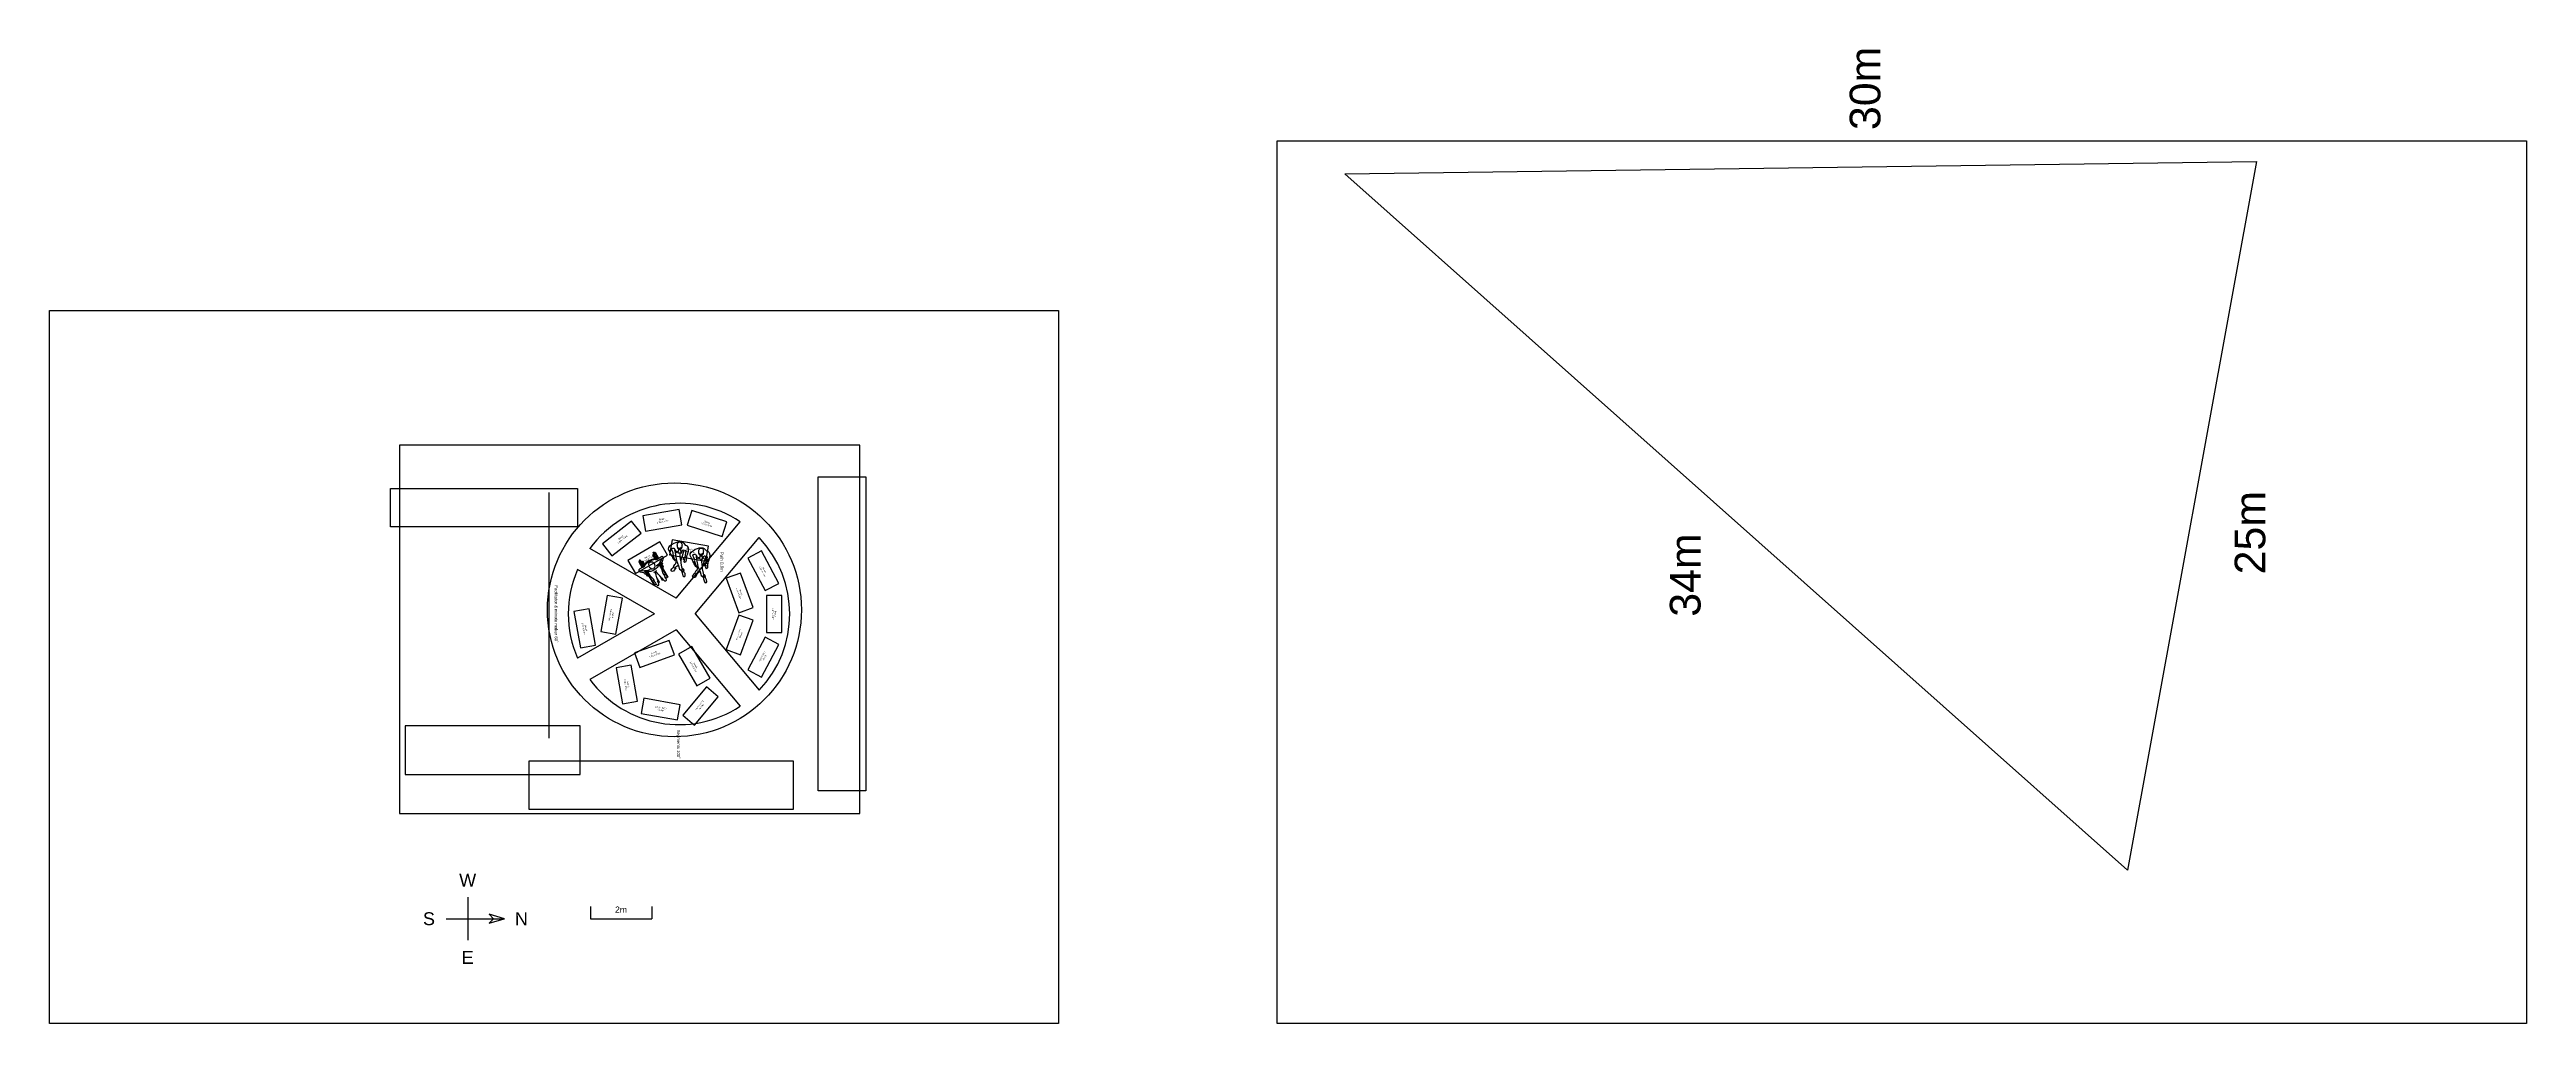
# Model space of a CAD drawing. Header units: metres. Extents: x 0 to 80.7, y 0 to 31.8.
import ezdxf

# ---------------------------------------------------------------- set-up
doc = ezdxf.new("R2010")
doc.units = ezdxf.units.M
doc.layers.get('0').update_dxf_attribs({"lineweight": 25, "true_color": 0xffffff})
for name, color, linetype, lineweight, true_color in [('Boundary', 1, 'Continuous', 25, 0xff0000), ('Furniture', 136, 'Continuous', 25, 0x008080), ('Legend', 40, 'Continuous', 25, 0xffbb00), ('Structures', 136, 'Continuous', 25, 0x008080), ('xAerial', 178, 'Continuous', 25, 0x000000)]:
    doc.layers.add(name, color=color, linetype=linetype, lineweight=lineweight, true_color=true_color)
doc.styles.add('textstyle15', font='')
doc.styles.add('textstyle16', font='')
doc.styles.add('textstyle17', font='')
doc.styles.add('textstyle18', font='')
doc.styles.add('textstyle19', font='')
doc.styles.add('textstyle20', font='')
doc.styles.add('textstyle25', font='')
doc.styles.add('textstyle26', font='')
doc.styles.add('textstyle27', font='')
doc.styles.add('textstyle30', font='')
doc.styles.add('textstyle31', font='')
doc.styles.add('textstyle32', font='')
doc.styles.get('textstyle15').set_extended_font_data('Arial')
doc.styles.get('textstyle16').set_extended_font_data('Arial')
doc.styles.get('textstyle17').set_extended_font_data('Arial')
doc.styles.get('textstyle18').set_extended_font_data('Arial')
doc.styles.get('textstyle19').set_extended_font_data('Arial')
doc.styles.get('textstyle20').set_extended_font_data('Arial')
doc.styles.get('textstyle25').set_extended_font_data('Arial')
doc.styles.get('textstyle26').set_extended_font_data('Arial')
doc.styles.get('textstyle27').set_extended_font_data('Arial')
doc.styles.get('textstyle30').set_extended_font_data('Arial')
doc.styles.get('textstyle31').set_extended_font_data('Arial')
doc.styles.get('textstyle32').set_extended_font_data('Arial')
picture_1 = doc.add_image_def('image1.webp', size_in_pixel=(2000, 1414))
picture_2 = doc.add_image_def('image2.webp', size_in_pixel=(2121, 3000))

# ---------------------------------------------------------------- blocks, each defined once
blk = doc.blocks.new('Legend')
at = {"layer": 'Legend'}
for p, q in [((-0.4, 6), (0, 6)), ((0, 4), (0, 6)), ((-0.4, 4), (0, 4)), ((-0.7, 0), (0.7, 0))]:
    blk.add_line(p, q, dxfattribs=at)
for points in [[(-0.003, 0.84), (0.141, 0.696), (0, 1.19), (-0.003, 1.199), (-0.146, 0.696), (-0.003, 0.84)], [(0, -0.7), (0, 1.19)]]:
    blk.add_lwpolyline(points, dxfattribs=at)
at = {"layer": 'Legend', "rotation": 90}
for s, insert, char_height, attachment_point, style in [('2m', (-0.4, 4.996), 0.2, 2, 'textstyle16'), ('N', (0, 1.75), 0.42, 5, 'textstyle17'), ('W', (-1.26, 0), 0.42, 5, 'textstyle18'), ('E', (1.26, 0), 0.42, 5, 'textstyle19'), ('S', (0, -1.26), 0.42, 5, 'textstyle20')]:
    blk.add_mtext(s, dxfattribs=dict(at, insert=insert, char_height=char_height, attachment_point=attachment_point, style=style))
blk = doc.blocks.new('Furniture - Bench')
at = {"layer": 'Furniture'}
for p, q in [((0.6, 0.25), (-0.6, 0.25)), ((-0.6, 0.25), (-0.6, -0.25)), ((0.6, -0.25), (0.6, 0.25)), ((-0.6, -0.25), (0.6, -0.25))]:
    blk.add_line(p, q, dxfattribs=at)
at = {"layer": 'Furniture', "insert": (0, 0), "char_height": 0.05, "attachment_point": 5, "style": 'textstyle15'}
blk.add_mtext('\\c32767;Bench\\P1.2m x 0.5m', dxfattribs=at)
blk = doc.blocks.new('Furniture - Crescent benches')
at = {"layer": 'Furniture'}
for p, rotation in [((-1.408, 2.749), 28), ((1.408, 2.749), 332), ((-0.684, 1.979), 20), ((0.684, 1.979), 340.0000000000001)]:
    blk.add_blockref('Furniture - Bench', p, dxfattribs=dict(at, rotation=rotation))
blk.add_blockref('Furniture - Bench', (0, 3.1), dxfattribs=at)
blk = doc.blocks.new('Person sitting')
at = {"layer": 'Furniture', "color": 253, "true_color": 0xa0a0a4}
for p, q in [((-0.319, 0.074), (-0.323, -0.013)), ((-0.299, 0.12), (-0.319, 0.074)), ((-0.308, 0.042), (-0.314, 0.007)), ((-0.314, 0.007), (-0.308, -0.032)), ((-0.29, 0.072), (-0.308, 0.042)), ((-0.262, 0.166), (-0.299, 0.12)), ((-0.264, 0.085), (-0.29, 0.072)), ((-0.245, 0.09), (-0.264, 0.085)), ((-0.212, 0.209), (-0.262, 0.166)), ((-0.238, 0.096), (-0.245, 0.09)), ((-0.208, 0.09), (-0.238, 0.096)), ((-0.201, 0.244), (-0.212, 0.209)), ((-0.151, 0.086), (-0.208, 0.09)), ((-0.182, 0.266), (-0.201, 0.244)), ((-0.138, 0.294), (-0.182, 0.266)), ((-0.127, 0.061), (-0.156, 0.053)), ((-0.156, 0.053), (-0.127, 0.048)), ((-0.114, 0.068), (-0.151, 0.086)), ((-0.14, 0.079), (-0.127, 0.061)), ((-0.083, 0.301), (-0.138, 0.294)), ((-0.127, 0.048), (-0.116, 0.031)), ((-0.112, 0.009), (-0.118, -0.022)), ((-0.116, 0.031), (-0.112, 0.009)), ((-0.099, 0.044), (-0.114, 0.068)), ((-0.109, 0.052), (-0.101, 0.024)), ((-0.094, 0.02), (-0.099, 0.044)), ((-0.075, 0.011), (-0.094, 0.02)), ((-0.092, 0.031), (-0.051, 0.035)), ((-0.092, -0.01), (-0.073, 0.001)), ((-0.033, 0.294), (-0.083, 0.301)), ((-0.073, 0.001), (-0.075, 0.011)), ((-0.057, 0.127), (-0.062, 0.107)), ((-0.062, 0.107), (-0.038, 0.088)), ((-0.049, 0.157), (-0.057, 0.127)), ((-0.055, 0.179), (-0.044, 0.205)), ((-0.042, 0.159), (-0.055, 0.179)), ((-0.051, 0.035), (-0.012, 0.046)), ((-0.044, 0.205), (0.041, 0.196)), ((0.221, 0.07), (-0.042, 0.159)), ((-0.038, 0.088), (-0.02, 0.057)), ((0.089, 0.259), (-0.033, 0.294)), ((-0.012, 0.046), (-0.005, 0.057)), ((0.006, 0.085), (-0.009, 0.103)), ((-0.005, 0.057), (0.017, 0.059)), ((0.012, 0.066), (0.006, 0.085)), ((0.017, 0.059), (0.045, 0.018)), ((0.03, 0.037), (0.039, 0.066)), ((0.045, 0.018), (0.036, -0.039)), ((0.041, 0.196), (0.158, 0.175)), ((0.123, 0.027), (0.049, 0.02)), ((0.128, 0.24), (0.089, 0.259)), ((0.215, 0.04), (0.123, 0.027)), ((0.184, 0.24), (0.128, 0.24)), ((0.157, 0.203), (0.178, 0.234)), ((0.162, 0.183), (0.157, 0.203)), ((0.158, 0.175), (0.178, 0.179)), ((0.178, 0.179), (0.189, 0.146)), ((0.189, 0.229), (0.184, 0.24)), ((0.259, 0.227), (0.189, 0.229)), ((0.189, 0.146), (0.239, 0.122)), ((0.289, 0.051), (0.215, 0.04)), ((0.285, 0.053), (0.221, 0.07)), ((0.23, 0.162), (0.322, 0.146)), ((0.23, 0.153), (0.23, 0.162)), ((0.254, 0.129), (0.23, 0.153)), ((0.239, 0.122), (0.252, 0.122)), ((0.252, 0.122), (0.254, 0.129)), ((0.315, 0.222), (0.259, 0.227)), ((0.352, 0.053), (0.285, 0.053)), ((0.32, 0.203), (0.315, 0.222)), ((0.326, 0.196), (0.32, 0.203)), ((0.322, 0.159), (0.343, 0.166)), ((0.322, 0.146), (0.322, 0.159)), ((0.328, 0.183), (0.326, 0.196)), ((0.339, 0.172), (0.328, 0.183)), ((0.343, 0.166), (0.339, 0.172)), ((0.498, 0.083), (0.352, 0.053)), ((0.455, -0.028), (0.566, 0.005)), ((0.548, 0.098), (0.498, 0.083)), ((0.572, 0.142), (0.548, 0.12)), ((0.548, 0.12), (0.548, 0.098)), ((0.574, 0.088), (0.555, 0.094)), ((0.566, 0.005), (0.598, 0.053)), ((0.611, 0.155), (0.572, 0.142)), ((0.594, 0.068), (0.574, 0.088)), ((0.592, 0.116), (0.577, 0.105)), ((0.611, 0.118), (0.592, 0.116)), ((0.598, 0.053), (0.646, 0.085)), ((0.62, 0.146), (0.611, 0.155)), ((0.638, 0.109), (0.611, 0.118)), ((0.668, 0.159), (0.62, 0.146)), ((0.657, 0.088), (0.638, 0.109)), ((0.646, 0.085), (0.677, 0.09)), ((0.709, 0.188), (0.668, 0.159)), ((0.677, 0.09), (0.779, 0.113)), ((0.768, 0.192), (0.709, 0.188)), ((0.801, 0.179), (0.768, 0.192)), ((0.779, 0.113), (0.803, 0.144)), ((0.803, 0.144), (0.801, 0.179)), ((-0.323, -0.013), (-0.317, -0.065)), ((-0.317, -0.065), (-0.299, -0.124)), ((-0.308, -0.032), (-0.29, -0.06)), ((-0.299, -0.124), (-0.273, -0.185)), ((-0.29, -0.06), (-0.256, -0.071)), ((-0.273, -0.185), (-0.227, -0.256)), ((-0.256, -0.071), (-0.243, -0.074)), ((-0.243, -0.074), (-0.243, -0.078)), ((-0.243, -0.078), (-0.21, -0.076)), ((-0.227, -0.256), (-0.171, -0.335)), ((-0.21, -0.076), (-0.173, -0.074)), ((-0.173, -0.074), (-0.136, -0.065)), ((-0.171, -0.335), (-0.142, -0.359)), ((-0.134, -0.048), (-0.151, -0.062)), ((-0.142, -0.359), (-0.097, -0.361)), ((-0.136, -0.065), (-0.112, -0.054)), ((-0.118, -0.022), (-0.134, -0.048)), ((-0.125, -0.211), (-0.123, -0.18)), ((-0.114, -0.241), (-0.125, -0.211)), ((-0.123, -0.18), (-0.079, -0.148)), ((-0.083, -0.261), (-0.114, -0.241)), ((-0.112, -0.054), (-0.097, -0.034)), ((-0.1, -0.021), (-0.109, -0.039)), ((-0.097, -0.034), (-0.092, -0.01)), ((-0.097, -0.361), (-0.005, -0.317)), ((-0.042, -0.239), (-0.083, -0.261)), ((0.015, -0.041), (-0.081, -0.013)), ((-0.079, -0.148), (-0.07, -0.137)), ((-0.07, -0.137), (-0.066, -0.154)), ((-0.066, -0.154), (-0.031, -0.152)), ((-0.053, -0.141), (-0.062, -0.139)), ((-0.029, -0.119), (-0.053, -0.141)), ((0.034, -0.208), (-0.042, -0.239)), ((-0.031, -0.152), (0.032, -0.141)), ((-0.003, -0.084), (-0.029, -0.119)), ((-0.005, -0.317), (0.071, -0.289)), ((-0.003, -0.041), (-0.003, -0.084)), ((0.028, -0.071), (0.008, -0.111)), ((0.036, -0.039), (0.015, -0.041)), ((0.019, -0.047), (0.028, -0.071)), ((0.032, -0.141), (0.28, -0.095)), ((0.073, -0.202), (0.034, -0.208)), ((0.071, -0.289), (0.108, -0.265)), ((0.089, -0.206), (0.073, -0.202)), ((0.106, -0.193), (0.089, -0.206)), ((0.126, -0.185), (0.106, -0.193)), ((0.108, -0.265), (0.141, -0.248)), ((0.113, -0.215), (0.119, -0.195)), ((0.121, -0.232), (0.113, -0.215)), ((0.139, -0.239), (0.121, -0.232)), ((0.134, -0.198), (0.126, -0.185)), ((0.15, -0.189), (0.134, -0.198)), ((0.141, -0.248), (0.143, -0.237)), ((0.143, -0.237), (0.191, -0.226)), ((0.171, -0.18), (0.15, -0.189)), ((0.17, -0.204), (0.164, -0.218)), ((0.185, -0.194), (0.17, -0.204)), ((0.184, -0.178), (0.171, -0.18)), ((0.208, -0.169), (0.184, -0.178)), ((0.193, -0.186), (0.185, -0.194)), ((0.187, -0.18), (0.193, -0.186)), ((0.191, -0.226), (0.252, -0.185)), ((0.252, -0.145), (0.208, -0.169)), ((0.274, -0.13), (0.252, -0.145)), ((0.252, -0.185), (0.298, -0.132)), ((0.291, -0.126), (0.272, -0.141)), ((0.272, -0.141), (0.274, -0.13)), ((0.28, -0.095), (0.372, -0.06)), ((0.298, -0.132), (0.291, -0.126)), ((0.352, -0.113), (0.313, -0.095)), ((0.374, -0.111), (0.352, -0.113)), ((0.372, -0.06), (0.455, -0.028)), ((0.411, -0.152), (0.374, -0.111)), ((0.47, -0.185), (0.411, -0.152)), ((0.444, -0.039), (0.502, -0.113)), ((0.507, -0.185), (0.47, -0.185)), ((0.509, -0.204), (0.487, -0.187)), ((0.502, -0.113), (0.529, -0.148)), ((0.52, -0.171), (0.507, -0.185)), ((0.548, -0.245), (0.509, -0.204)), ((0.516, -0.119), (0.629, -0.187)), ((0.529, -0.148), (0.52, -0.171)), ((0.585, -0.272), (0.548, -0.245)), ((0.62, -0.265), (0.585, -0.272)), ((0.642, -0.232), (0.62, -0.265)), ((0.629, -0.187), (0.642, -0.232))]:
    blk.add_line(p, q, dxfattribs=at)
blk = doc.blocks.new('Person wheelchair')
at = {"layer": 'Furniture', "color": 253, "linetype": 'ByBlock', "true_color": 0xa0a0a4}
for p, q in [((0.284, 0.243), (0.647, 0.243)), ((0.301, 0.261), (0.647, 0.261)), ((0.516, 0.189), (0.516, 0.243)), ((0.647, 0.261), (0.647, 0.178)), ((0.284, -0.243), (0.647, -0.243)), ((0.301, -0.261), (0.647, -0.261)), ((0.516, -0.189), (0.516, -0.243)), ((0.647, -0.261), (0.647, -0.178))]:
    blk.add_line(p, q, dxfattribs=at)
at = {"layer": 'Furniture', "color": 253, "linetype": 'ByBlock', "true_color": 0xa0a0a4, "flags": 128}
for points in [[(-0.035, 0.243), (-0.284, 0.243, -1), (-0.284, 0.277), (-0.038, 0.277, -1)], [(-0.039, 0.295), (-0.268, 0.295, -1), (-0.268, 0.307), (-0.04, 0.307, -1)], [(0.096, 0.277), (0.284, 0.277, -1), (0.284, 0.243), (0.117, 0.243, -1)], [(0.13, 0.295), (0.101, 0.295, -1)], [(0.268, 0.307, -1), (0.268, 0.295), (0.193, 0.295, -1)], [(0.197, 0.307), (0.268, 0.307, -1)], [(-0.035, -0.243), (-0.284, -0.243, 1), (-0.284, -0.277), (-0.038, -0.277, 1)], [(-0.039, -0.295), (-0.268, -0.295, 1), (-0.268, -0.307), (-0.04, -0.307, 1)], [(0.096, -0.277), (0.284, -0.277, 1), (0.284, -0.243), (0.117, -0.243, 1)], [(0.13, -0.295), (0.101, -0.295, 1)], [(0.268, -0.307, 1), (0.268, -0.295), (0.193, -0.295, 1)], [(0.197, -0.307), (0.268, -0.307, 1)]]:
    blk.add_lwpolyline(points, format="xyb", dxfattribs=at)
for points in [[(-0.046, 0.225), (-0.234, 0.225), (-0.234, 0.192), (-0.069, 0.192)], [(-0.13, 0.002), (-0.122, 0.111), (-0.098, 0.192)], [(-0.103, 0), (-0.095, 0.106), (-0.071, 0.191), (-0.061, 0.201), (-0.035, 0.242), (-0.046, 0.394), (-0.036, 0.444), (-0.013, 0.45), (0.036, 0.438), (0.112, 0.352), (0.125, 0.352), (0.122, 0.327), (0.144, 0.325), (0.174, 0.332), (0.198, 0.307), (0.191, 0.289), (0.137, 0.287), (0.129, 0.296), (0.108, 0.302), (0.091, 0.285)], [(-0.103, 0), (-0.095, -0.106), (-0.071, -0.191), (-0.061, -0.201), (-0.035, -0.242), (-0.046, -0.394), (-0.036, -0.444), (-0.013, -0.45), (0.036, -0.438), (0.112, -0.352), (0.125, -0.352), (0.122, -0.327), (0.144, -0.325), (0.174, -0.332), (0.198, -0.307), (0.191, -0.289), (0.137, -0.287), (0.129, -0.296), (0.108, -0.302), (0.091, -0.285)], [(-0.07, 0), (-0.07, 0.007), (-0.063, 0.044), (-0.037, 0.073), (0.015, 0.091), (0.022, 0.097), (0.053, 0.097), (0.067, 0.093), (0.129, 0.073), (0.154, 0.055), (0.164, 0.011), (0.176, 0.003), (0.176, 0)], [(-0.07, 0), (-0.07, -0.007), (-0.063, -0.044), (-0.037, -0.073), (0.015, -0.091), (0.022, -0.097), (0.053, -0.097), (0.067, -0.093), (0.129, -0.073), (0.154, -0.055), (0.164, -0.011), (0.176, -0.003), (0.176, 0)], [(0.136, 0.112), (0.123, 0.219), (0.116, 0.247), (0.086, 0.292), (0.05, 0.369), (0.046, 0.388)], [(0.124, 0.215), (0.174, 0.218), (0.299, 0.218), (0.447, 0.183), (0.457, 0.185), (0.521, 0.189), (0.572, 0.186), (0.578, 0.176), (0.648, 0.178), (0.695, 0.17), (0.709, 0.163), (0.723, 0.144), (0.72, 0.123), (0.705, 0.11), (0.643, 0.096), (0.582, 0.088), (0.578, 0.08), (0.575, 0.075), (0.469, 0.055), (0.447, 0.053), (0.386, 0.031), (0.282, 0.018)], [(0.151, 0.191), (0.174, 0.165), (0.196, 0.112), (0.212, 0.055), (0.213, 0)], [(0.151, -0.191), (0.174, -0.165), (0.196, -0.112), (0.212, -0.055), (0.213, 0)], [(0.274, 0.05), (0.282, 0.016), (0.284, 0)], [(0.274, -0.05), (0.282, -0.016), (0.284, 0)], [(0.647, 0.098), (0.647, 0.061), (0.516, 0.061), (0.516, 0.064)], [(-0.046, -0.225), (-0.234, -0.225), (-0.234, -0.192), (-0.069, -0.192)], [(-0.13, -0.002), (-0.122, -0.111), (-0.098, -0.192)], [(0.136, -0.112), (0.123, -0.219), (0.116, -0.247), (0.086, -0.292), (0.05, -0.369), (0.046, -0.388)], [(0.124, -0.215), (0.174, -0.218), (0.299, -0.218), (0.447, -0.183), (0.457, -0.185), (0.521, -0.189), (0.572, -0.186), (0.578, -0.176), (0.648, -0.178), (0.695, -0.17), (0.709, -0.163), (0.723, -0.144), (0.72, -0.123), (0.705, -0.11), (0.643, -0.096), (0.582, -0.088), (0.578, -0.08), (0.575, -0.075), (0.469, -0.055), (0.447, -0.053), (0.386, -0.031), (0.282, -0.018)], [(0.647, -0.098), (0.647, -0.061), (0.516, -0.061), (0.516, -0.064)]]:
    blk.add_lwpolyline(points, dxfattribs=at)
at = {"layer": 'Furniture', "color": 253, "linetype": 'ByBlock', "true_color": 0xa0a0a4}
for centre in [(-0.135, 0.209), (-0.135, -0.209)]:
    blk.add_arc(centre, 0.0161, 270, 90, dxfattribs=at)
blk = doc.blocks.new('Structure - Amphitheatre')
at = {"layer": 'Furniture'}
for p, q in [((0, 0.522), (-2.489, 2.61)), ((0, 0.522), (2.489, 2.61)), ((-0.514, -0.091), (-3.003, 1.998)), ((0.514, -0.091), (3.003, 1.998)), ((-0.514, -0.091), (-2.139, -2.904)), ((0, -0.8), (-1.446, -3.304)), ((0, -0.8), (1.446, -3.304)), ((0.514, -0.091), (2.139, -2.904))]:
    blk.add_line(p, q, dxfattribs=at)
at = {"layer": 'Structures'}
for start, end in [(46.36758, 133.63242), (146.36758, 233.63242), (306.36758, 33.63242), (246.36758, 293.63242)]:
    blk.add_arc((0, 0), 3.607, start, end, dxfattribs=at)
at = {"layer": 'Furniture'}
for name, p in [('Furniture - Crescent benches', (0, 0)), ('Person sitting', (-1.823, 0.713)), ('Person sitting', (-2.023, 0.013))]:
    blk.add_blockref(name, p, dxfattribs=at)
for name, p, rotation in [('Furniture - Crescent benches', (0, 0), 100), ('Furniture - Bench', (1.7, 0.5), 30), ('Furniture - Bench', (3, 0.7), 320), ('Furniture - Bench', (3.1, -0.6), 260), ('Person wheelchair', (-1.626, -0.91), 30), ('Furniture - Bench', (1.3, -0.8), 110), ('Furniture - Bench', (2.3, -1.7), 10), ('Furniture - Bench', (0.028, -2.196), 349.9999999999999), ('Furniture - Bench', (0.471, -3.071), 10)]:
    blk.add_blockref(name, p, dxfattribs=dict(at, rotation=rotation))
at = {"layer": 'Furniture', "char_height": 0.1, "attachment_point": 5}
for s, insert, style in [('\\c32767;Path 0.8m', (-1.7, 1.4), 'textstyle25'), ('\\c32767;Segments 100˚', (4.245, -0.032), 'textstyle27'), ('\\c32767;Facilitator & minute maker 60˚', (0, -4), 'textstyle26')]:
    blk.add_mtext(s, dxfattribs=dict(at, insert=insert, style=style))

msp = doc.modelspace()

# ---------------------------------------------------------------- linework, layer by layer
at = {"flags": 128}
for points in [[(26.592, 17.817), (26.592, 7.579), (25.038, 7.579), (25.038, 17.817)], [(17.204, 17.437), (17.204, 16.194), (11.105, 16.194), (11.105, 17.437)], [(17.286, 8.114), (17.286, 9.702), (11.588, 9.702), (11.588, 8.114)], [(15.629, 6.974), (15.629, 8.563), (24.227, 8.563), (24.227, 6.974)]]:
    msp.add_lwpolyline(points, close=True, dxfattribs=at)
msp.add_circle((20.359, 13.484), 4.137)
at = {"layer": 'Boundary'}
for p, q in [((42.2, 27.7), (71.9, 28.1)), ((67.7, 5), (42.2, 27.7)), ((71.9, 28.1), (67.7, 5)), ((26.402, 18.849), (11.402, 18.849)), ((11.402, 18.849), (11.402, 6.849)), ((26.402, 6.849), (26.402, 18.849)), ((11.402, 6.849), (26.402, 6.849))]:
    msp.add_line(p, q, dxfattribs=at)
at = {"layer": 'Structures'}
msp.add_line((16.27, 17.305), (16.27, 9.305), dxfattribs=at)

# ---------------------------------------------------------------- block references
at = {"layer": 'Furniture', "rotation": 270}
msp.add_blockref('Structure - Amphitheatre', (20.508, 13.35), dxfattribs=at)
at = {"layer": 'Legend', "rotation": 270}
msp.add_blockref('Legend', (13.623, 3.413), dxfattribs=at)

# ---------------------------------------------------------------- texts
at = {"layer": 'Boundary', "char_height": 1, "attachment_point": 5, "rotation": 90}
for s, insert, style in [('\\c32767;30m', (59.158, 30.484), 'textstyle30'), ('\\c32767;25m', (71.7, 16), 'textstyle31'), ('\\c32767;34m', (53.298, 14.618), 'textstyle32')]:
    msp.add_mtext(s, dxfattribs=dict(at, insert=insert, style=style))

# ---------------------------------------------------------------- pictures from other files: only their frames are drawn
at = {"layer": 'xAerial'}
image = msp.add_image(picture_2, insert=(80.7, 0), size_in_units=(28.775, 40.7), rotation=90, dxfattribs=at)
image.dxf.flags = 7
image = msp.add_image(picture_1, insert=(0, 0), size_in_units=(32.877, 23.244), dxfattribs=at)
image.dxf.flags = 7

doc.saveas('drawing.dxf')
